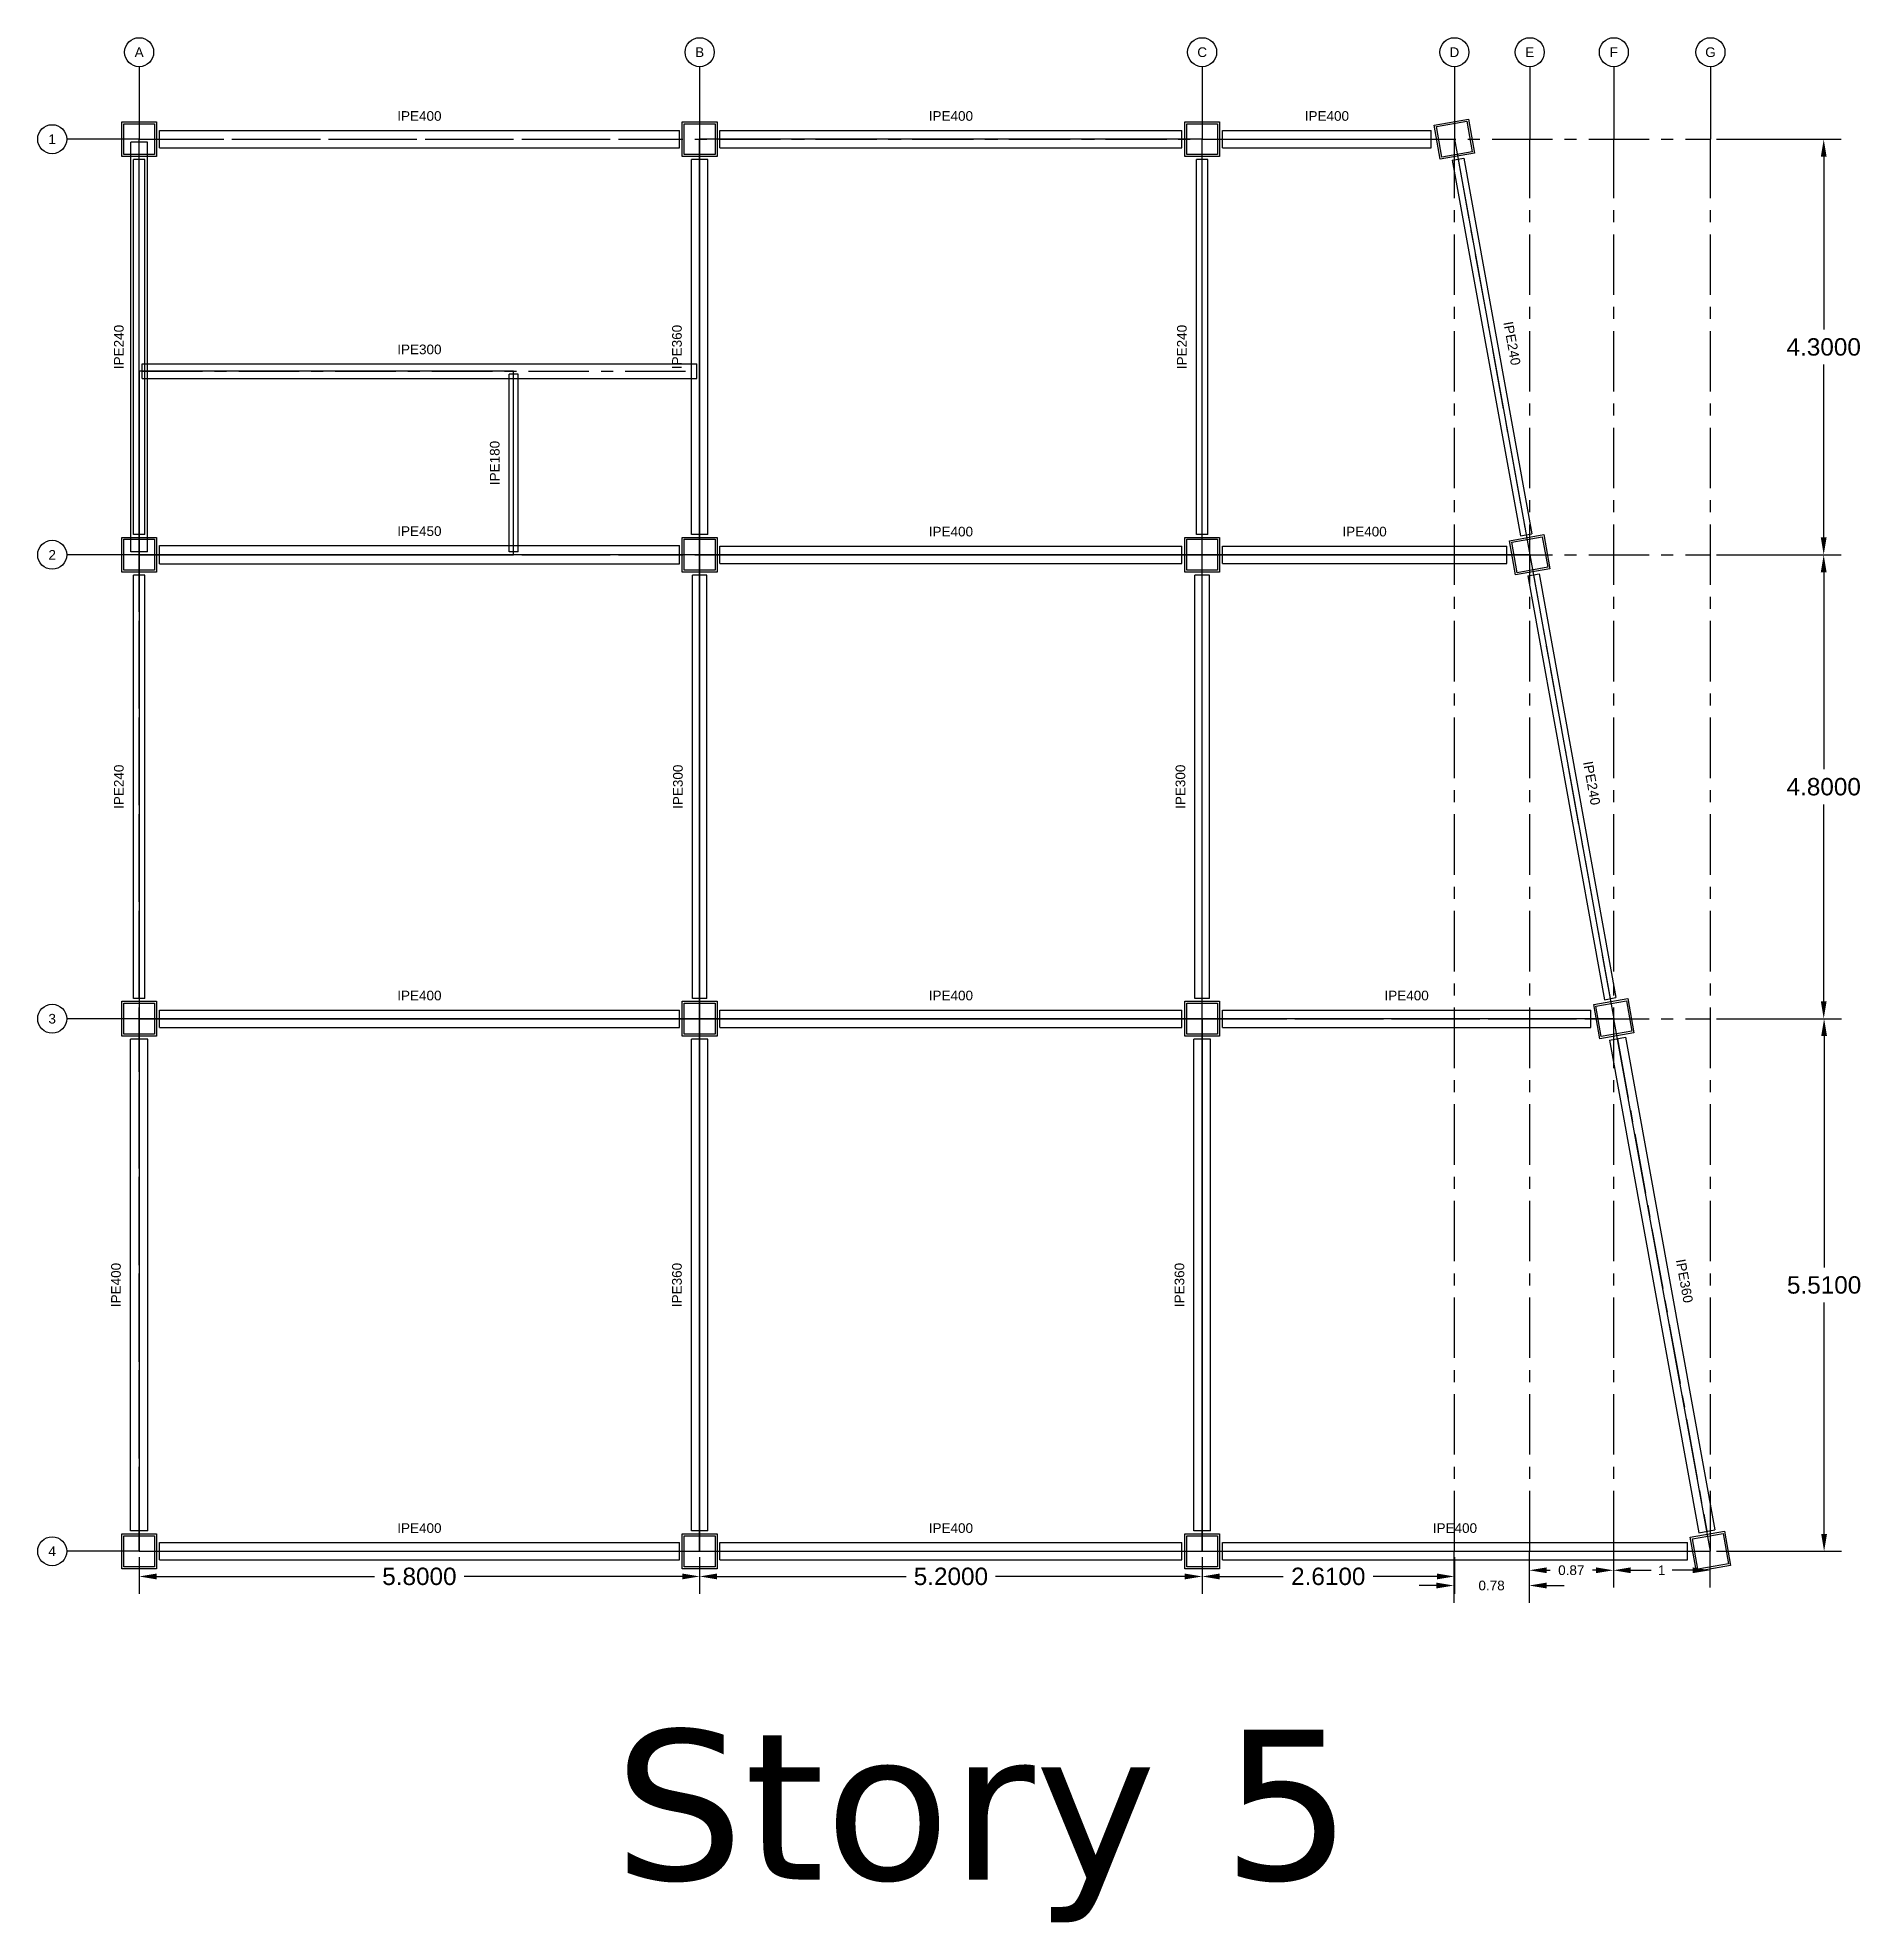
# Model space of a CAD drawing. Header units: metres. Extents: x 158 to 495, y 93 to 262.
# Drawn here: x 323.64 to 342.5, y 199.33 to 218.83 of the extents above; entities that cross this region are included whole.
import ezdxf
from ezdxf.enums import TextEntityAlignment as Align

# ---------------------------------------------------------------- set-up
doc = ezdxf.new("R2010")
doc.units = ezdxf.units.M
doc.header["$MEASUREMENT"] = 0
doc.linetypes.add('CENTER', pattern=[2, 1.25, -0.25, 0.25, -0.25])
doc.styles.get("Standard").update_dxf_attribs({"font": 'arial.ttf'})
doc.dimstyles.get("Standard").update_dxf_attribs({"dimtxt": 0.18, "dimasz": 0.18, "dimexe": 0.18, "dimexo": 0.0625, "dimgap": 0.09, "dimtad": 0, "dimtih": 1, "dimtoh": 1, "dimdec": 4, "dimzin": 0, "dimdsep": 46, "dimtxsty": 'Standard', "dimcen": 0.09, "dimadec": 0, "dimazin": 0, "dimtfac": 1, "dimtdec": 4, "dimtofl": 0, "dimtmove": 0, "dimatfit": 3, "dimfxl": 1, "dimtolj": 1, "dimtzin": 0, "dimarcsym": 0})

msp = doc.modelspace()

# ---------------------------------------------------------------- texts
for s, p in [('A', (324.69309, 218.67737)), ('B', (330.49309, 218.67737)), ('C', (335.69309, 218.67737)), ('D', (338.30309, 218.67737)), ('E', (339.08309, 218.67737)), ('F', (339.95309, 218.67737)), ('G', (340.95309, 218.67737)), ('IPE400', (327.59309, 218.01737)), ('IPE400', (333.09309, 218.01737)), ('IPE400', (336.98383, 218.01737)), ('1', (323.79309, 217.77737)), ('IPE300', (327.59309, 215.60237)), ('IPE450', (327.59309, 213.72237)), ('IPE400', (333.09309, 213.71737)), ('IPE400', (337.37383, 213.71737)), ('2', (323.79309, 213.47737)), ('IPE400', (327.59309, 208.91737)), ('IPE400', (333.09309, 208.91737)), ('IPE400', (337.80883, 208.91737)), ('3', (323.79309, 208.67737)), ('IPE400', (327.59309, 203.40737)), ('IPE400', (333.09309, 203.40737)), ('IPE400', (338.30883, 203.40737)), ('4', (323.79309, 203.16737))]:
    msp.add_text(s, height=0.1).set_placement(p, align=Align.MIDDLE)
for s, rotation, p in [('IPE240', 90, (324.48309, 215.62737)), ('IPE360', 90, (330.25809, 215.62737)), ('IPE240', 90, (335.48309, 215.62737)), ('IPE240', 280.281393, (338.89972, 215.66485)), ('IPE180', 90, (328.37259, 214.42737)), ('IPE240', 90, (324.48309, 211.07737)), ('IPE300', 90, (330.26809, 211.07737)), ('IPE300', 90, (335.46809, 211.07737)), ('IPE240', 280.273331, (339.72473, 211.11482)), ('IPE400', 90, (324.45309, 205.92237)), ('IPE360', 90, (330.25809, 205.92237)), ('IPE360', 90, (335.45809, 205.92237)), ('IPE360', 280.286544, (340.68432, 205.96434))]:
    msp.add_text(s, height=0.1, rotation=rotation).set_placement(p, align=Align.MIDDLE)
at = {"insert": (329.60335, 201.32096), "char_height": 1.55, "attachment_point": 1}
msp.add_mtext_dynamic_manual_height_columns('{\\fVerdana|b0|i0|c0|p34;Story 5}', width=8.7628607, gutter_width=1, heights=[0], dxfattribs=at)

# ---------------------------------------------------------------- blocks, each defined once
blk = doc.blocks.new('*D205')
at = {"color": 0, "lineweight": -2, "transparency": 16777216}
for p, q in [((324.693, 203.105), (324.693, 202.727)), ((330.493, 203.105), (330.493, 202.727)), ((324.873, 202.907), (327.13, 202.907)), ((330.313, 202.907), (328.056, 202.907))]:
    blk.add_line(p, q, dxfattribs=at)
at = {"color": 0, "transparency": 16777216}
for points in [[(324.873, 202.937), (324.873, 202.877), (324.693, 202.907)], [(330.313, 202.937), (330.313, 202.877), (330.493, 202.907)]]:
    blk.add_solid(points, dxfattribs=at)
at = {"layer": 'Defpoints', "color": 0, "transparency": 16777216}
for p in [(324.693, 203.167), (330.493, 203.167), (330.493, 202.907)]:
    blk.add_point(p, dxfattribs=at)
at = {"color": 0, "transparency": 16777216, "insert": (327.593, 202.907), "char_height": 0.18, "attachment_point": 5}
blk.add_mtext('\\A1;5.8000', dxfattribs=at)
blk = doc.blocks.new('*D206')
at = {"color": 0, "lineweight": -2, "transparency": 16777216}
for p, q in [((330.493, 203.105), (330.493, 202.727)), ((335.693, 203.105), (335.693, 202.727)), ((330.673, 202.907), (332.63, 202.907)), ((335.513, 202.907), (333.556, 202.907))]:
    blk.add_line(p, q, dxfattribs=at)
at = {"color": 0, "transparency": 16777216}
for points in [[(330.673, 202.937), (330.673, 202.877), (330.493, 202.907)], [(335.513, 202.937), (335.513, 202.877), (335.693, 202.907)]]:
    blk.add_solid(points, dxfattribs=at)
at = {"layer": 'Defpoints', "color": 0, "transparency": 16777216}
for p in [(330.493, 203.167), (335.693, 203.167), (335.693, 202.907)]:
    blk.add_point(p, dxfattribs=at)
at = {"color": 0, "transparency": 16777216, "insert": (333.093, 202.907), "char_height": 0.18, "attachment_point": 5}
blk.add_mtext('\\A1;5.2000', dxfattribs=at)
blk = doc.blocks.new('*D207')
at = {"color": 0, "lineweight": -2, "transparency": 16777216}
for p, q in [((335.693, 203.105), (335.693, 202.727)), ((338.303, 203.105), (338.303, 202.727)), ((335.873, 202.907), (336.533, 202.907)), ((338.123, 202.907), (337.463, 202.907))]:
    blk.add_line(p, q, dxfattribs=at)
at = {"color": 0, "transparency": 16777216}
for points in [[(335.873, 202.937), (335.873, 202.877), (335.693, 202.907)], [(338.123, 202.937), (338.123, 202.877), (338.303, 202.907)]]:
    blk.add_solid(points, dxfattribs=at)
at = {"layer": 'Defpoints', "color": 0, "transparency": 16777216}
for p in [(335.693, 203.167), (338.303, 203.167), (338.303, 202.907)]:
    blk.add_point(p, dxfattribs=at)
at = {"color": 0, "transparency": 16777216, "insert": (336.998, 202.907), "char_height": 0.18, "attachment_point": 5}
blk.add_mtext('\\A1;2.6100', dxfattribs=at)
blk = doc.blocks.new('*D229')
at = {"color": 0, "lineweight": -2, "transparency": 16777216}
for p, q in [((341.016, 217.777), (342.305, 217.777)), ((342.125, 217.597), (342.125, 215.809)), ((342.125, 213.657), (342.125, 215.445)), ((341.016, 213.477), (342.305, 213.477))]:
    blk.add_line(p, q, dxfattribs=at)
at = {"color": 0, "transparency": 16777216}
for points in [[(342.095, 217.597), (342.155, 217.597), (342.125, 217.777)], [(342.095, 213.657), (342.155, 213.657), (342.125, 213.477)]]:
    blk.add_solid(points, dxfattribs=at)
at = {"layer": 'Defpoints', "color": 0, "transparency": 16777216}
for p in [(340.953, 217.777), (340.953, 213.477), (342.125, 213.477)]:
    blk.add_point(p, dxfattribs=at)
at = {"color": 0, "transparency": 16777216, "insert": (342.125, 215.627), "char_height": 0.18, "attachment_point": 5}
blk.add_mtext('\\A1;4.3000', dxfattribs=at)
blk = doc.blocks.new('*D230')
at = {"color": 0, "lineweight": -2, "transparency": 16777216}
for p, q in [((341.016, 213.477), (342.305, 213.477)), ((342.125, 213.297), (342.125, 211.259)), ((342.125, 208.857), (342.125, 210.895)), ((341.016, 208.677), (342.305, 208.677))]:
    blk.add_line(p, q, dxfattribs=at)
at = {"color": 0, "transparency": 16777216}
for points in [[(342.095, 213.297), (342.155, 213.297), (342.125, 213.477)], [(342.095, 208.857), (342.155, 208.857), (342.125, 208.677)]]:
    blk.add_solid(points, dxfattribs=at)
at = {"layer": 'Defpoints', "color": 0, "transparency": 16777216}
for p in [(340.953, 213.477), (340.953, 208.677), (342.125, 208.677)]:
    blk.add_point(p, dxfattribs=at)
at = {"color": 0, "transparency": 16777216, "insert": (342.125, 211.077), "char_height": 0.18, "attachment_point": 5}
blk.add_mtext('\\A1;4.8000', dxfattribs=at)
blk = doc.blocks.new('*D231')
at = {"color": 0, "lineweight": -2, "transparency": 16777216}
for p, q in [((341.016, 208.677), (342.309, 208.677)), ((342.129, 208.497), (342.129, 206.104)), ((342.129, 203.347), (342.129, 205.74)), ((341.016, 203.167), (342.309, 203.167))]:
    blk.add_line(p, q, dxfattribs=at)
at = {"color": 0, "transparency": 16777216}
for points in [[(342.099, 208.497), (342.159, 208.497), (342.129, 208.677)], [(342.099, 203.347), (342.159, 203.347), (342.129, 203.167)]]:
    blk.add_solid(points, dxfattribs=at)
at = {"layer": 'Defpoints', "color": 0, "transparency": 16777216}
for p in [(340.953, 208.677), (340.953, 203.167), (342.129, 203.167)]:
    blk.add_point(p, dxfattribs=at)
at = {"color": 0, "transparency": 16777216, "insert": (342.129, 205.922), "char_height": 0.18, "attachment_point": 5}
blk.add_mtext('\\A1;5.5100', dxfattribs=at)
blk = doc.blocks.new('*D247')
at = {"color": 0, "lineweight": -2, "transparency": 16777216}
for p, q in [((338.298, 203.168), (338.298, 202.633)), ((339.078, 203.168), (339.078, 202.633)), ((338.118, 202.813), (337.938, 202.813)), ((339.258, 202.813), (339.438, 202.813))]:
    blk.add_line(p, q, dxfattribs=at)
at = {"color": 0, "transparency": 16777216}
for points in [[(338.118, 202.843), (338.118, 202.783), (338.298, 202.813)], [(339.258, 202.843), (339.258, 202.783), (339.078, 202.813)]]:
    blk.add_solid(points, dxfattribs=at)
at = {"layer": 'Defpoints', "color": 0, "transparency": 16777216}
for p in [(338.298, 203.231), (339.078, 203.231), (339.078, 202.813)]:
    blk.add_point(p, dxfattribs=at)
at = {"color": 0, "transparency": 16777216, "insert": (338.688, 202.813), "char_height": 0.18, "attachment_point": 5}
blk.add_mtext('\\A1;{\\H0.55556x;0.78}', dxfattribs=at)
blk = doc.blocks.new('*D248')
at = {"color": 0, "lineweight": -2, "transparency": 16777216}
for p, q in [((339.078, 203.168), (339.078, 202.791)), ((339.948, 203.168), (339.948, 202.791)), ((339.258, 202.971), (339.293, 202.971)), ((339.768, 202.971), (339.733, 202.971))]:
    blk.add_line(p, q, dxfattribs=at)
at = {"color": 0, "transparency": 16777216}
for points in [[(339.258, 203.001), (339.258, 202.941), (339.078, 202.971)], [(339.768, 203.001), (339.768, 202.941), (339.948, 202.971)]]:
    blk.add_solid(points, dxfattribs=at)
at = {"layer": 'Defpoints', "color": 0, "transparency": 16777216}
for p in [(339.078, 203.231), (339.948, 203.231), (339.948, 202.971)]:
    blk.add_point(p, dxfattribs=at)
at = {"color": 0, "transparency": 16777216, "insert": (339.513, 202.971), "char_height": 0.18, "attachment_point": 5}
blk.add_mtext('\\A1;{\\H0.55556x;0.87}', dxfattribs=at)
blk = doc.blocks.new('*D249')
at = {"color": 0, "lineweight": -2, "transparency": 16777216}
for p, q in [((339.948, 203.168), (339.948, 202.791)), ((340.948, 203.168), (340.948, 202.791)), ((340.128, 202.971), (340.339, 202.971)), ((340.768, 202.971), (340.556, 202.971))]:
    blk.add_line(p, q, dxfattribs=at)
at = {"color": 0, "transparency": 16777216}
for points in [[(340.128, 203.001), (340.128, 202.941), (339.948, 202.971)], [(340.768, 203.001), (340.768, 202.941), (340.948, 202.971)]]:
    blk.add_solid(points, dxfattribs=at)
at = {"layer": 'Defpoints', "color": 0, "transparency": 16777216}
for p in [(339.948, 203.231), (340.948, 203.231), (340.948, 202.971)]:
    blk.add_point(p, dxfattribs=at)
at = {"color": 0, "transparency": 16777216, "insert": (340.448, 202.971), "char_height": 0.18, "attachment_point": 5}
blk.add_mtext('\\A1;{\\H0.55556x;1}', dxfattribs=at)

# ---------------------------------------------------------------- dimensions: what is measured, and where the dimension line sits
for base, p1, p2, picture, middle in [((342.12464, 213.47737), (340.95309, 217.77737), (340.95309, 213.47737), '*D229', (342.12464, 215.62737)), ((342.12464, 208.67737), (340.95309, 213.47737), (340.95309, 208.67737), '*D230', (342.12464, 211.07737)), ((342.12883, 203.16737), (340.95309, 208.67737), (340.95309, 203.16737), '*D231', (342.12883, 205.92237))]:
    dim = msp.add_linear_dim(base=base, p1=p1, p2=p2, angle=90, dimstyle='Standard')
    dim.commit()
    dim.dimension.update_dxf_attribs({"geometry": picture, "text_midpoint": middle})
for base, p1, p2, text, picture, middle in [((339.07763, 202.81324), (338.29763, 203.23084), (339.07763, 203.23084), '{\\H0.55556x;0.78}', '*D247', (338.68763, 202.81324)), ((339.94763, 202.97084), (339.07763, 203.23084), (339.94763, 203.23084), '{\\H0.55556x;0.87}', '*D248', (339.51263, 202.97084))]:
    dim = msp.add_linear_dim(base=base, p1=p1, p2=p2, text=text, dimstyle='Standard')
    dim.commit()
    dim.dimension.update_dxf_attribs({"geometry": picture, "text_midpoint": middle, "dimtype": 160})
dim = msp.add_linear_dim(base=(340.94763, 202.97084), p1=(339.94763, 203.23084), p2=(340.94763, 203.23084), text='{\\H0.55556x;1}', dimstyle='Standard')
dim.commit()
dim.dimension.update_dxf_attribs({"geometry": '*D249', "text_midpoint": (340.44763, 202.97084)})
for base, p1, p2, picture, middle in [((330.49309, 202.90737), (324.69309, 203.16737), (330.49309, 203.16737), '*D205', (327.59309, 202.90737)), ((335.69309, 202.90737), (330.49309, 203.16737), (335.69309, 203.16737), '*D206', (333.09309, 202.90737)), ((338.30309, 202.90737), (335.69309, 203.16737), (338.30309, 203.16737), '*D207', (336.99809, 202.90737))]:
    dim = msp.add_linear_dim(base=base, p1=p1, p2=p2, dimstyle='Standard')
    dim.commit()
    dim.dimension.update_dxf_attribs({"geometry": picture, "text_midpoint": middle})

# ---------------------------------------------------------------- linework, layer by layer
at = {"linetype": 'Continuous'}
for p, q in [((324.69309, 218.52737), (324.69309, 217.77737)), ((330.49309, 218.52737), (330.49309, 217.77737)), ((335.69309, 218.52737), (335.69309, 217.77737)), ((338.30309, 218.52737), (338.30309, 217.77737)), ((339.08309, 218.52737), (339.08309, 217.77737)), ((339.95309, 218.52737), (339.95309, 217.77737)), ((340.95309, 218.52737), (340.95309, 217.77737)), ((324.90309, 217.86737), (330.28309, 217.86737)), ((324.90309, 217.68737), (324.90309, 217.86737)), ((330.28309, 217.68737), (330.28309, 217.86737)), ((330.70309, 217.86737), (335.48309, 217.86737)), ((330.70309, 217.68737), (330.70309, 217.86737)), ((335.48309, 217.68737), (335.48309, 217.86737)), ((335.90309, 217.86737), (338.06457, 217.86737)), ((335.90309, 217.68737), (335.90309, 217.86737)), ((338.06457, 217.68737), (338.06457, 217.86737)), ((324.69309, 217.77737), (323.94309, 217.77737)), ((324.60809, 213.50737), (324.60809, 217.74737)), ((324.77809, 217.74737), (324.60809, 217.74737)), ((324.77809, 213.50737), (324.77809, 217.74737)), ((324.90309, 217.68737), (330.28309, 217.68737)), ((330.70309, 217.68737), (335.48309, 217.68737)), ((335.90309, 217.68737), (338.06457, 217.68737)), ((324.63309, 213.68737), (324.63309, 217.56737)), ((324.75309, 217.56737), (324.63309, 217.56737)), ((324.75309, 213.68737), (324.75309, 217.56737)), ((330.40809, 213.68737), (330.40809, 217.56737)), ((330.57809, 217.56737), (330.40809, 217.56737)), ((330.57809, 213.68737), (330.57809, 217.56737)), ((335.63309, 213.68737), (335.63309, 217.56737)), ((335.75309, 217.56737), (335.63309, 217.56737)), ((335.75309, 213.68737), (335.75309, 217.56737)), ((338.2817, 217.55917), (338.39977, 217.58058)), ((338.2817, 217.55917), (338.98642, 213.67416)), ((338.39977, 217.58058), (339.10449, 213.69558)), ((324.72309, 215.45237), (330.46309, 215.45237)), ((324.72309, 215.30237), (324.72309, 215.45237)), ((324.72309, 215.30237), (330.46309, 215.30237)), ((328.52259, 213.50737), (328.52259, 215.34737)), ((328.61359, 215.34737), (328.52259, 215.34737)), ((328.61359, 213.50737), (328.61359, 215.34737)), ((330.46309, 215.30237), (330.46309, 215.45237)), ((324.75309, 213.68737), (324.63309, 213.68737)), ((324.90309, 213.57237), (330.28309, 213.57237)), ((324.90309, 213.38237), (324.90309, 213.57237)), ((330.28309, 213.38237), (330.28309, 213.57237)), ((330.57809, 213.68737), (330.40809, 213.68737)), ((330.70309, 213.56737), (335.48309, 213.56737)), ((330.70309, 213.38737), (330.70309, 213.56737)), ((335.48309, 213.38737), (335.48309, 213.56737)), ((335.75309, 213.68737), (335.63309, 213.68737)), ((335.90309, 213.56737), (338.84457, 213.56737)), ((335.90309, 213.38737), (335.90309, 213.56737)), ((338.84457, 213.38737), (338.84457, 213.56737)), ((338.98642, 213.67416), (339.10449, 213.69558)), ((324.69309, 213.47737), (323.94309, 213.47737)), ((324.77809, 213.50737), (324.60809, 213.50737)), ((324.90309, 213.38237), (330.28309, 213.38237)), ((328.61359, 213.50737), (328.52259, 213.50737)), ((330.70309, 213.38737), (335.48309, 213.38737)), ((335.90309, 213.38737), (338.84457, 213.38737)), ((324.63309, 208.88737), (324.63309, 213.26737)), ((324.75309, 213.26737), (324.63309, 213.26737)), ((324.75309, 208.88737), (324.75309, 213.26737)), ((330.41809, 208.88737), (330.41809, 213.26737)), ((330.56809, 213.26737), (330.41809, 213.26737)), ((330.56809, 208.88737), (330.56809, 213.26737)), ((335.61809, 208.88737), (335.61809, 213.26737)), ((335.76809, 213.26737), (335.61809, 213.26737)), ((335.76809, 208.88737), (335.76809, 213.26737)), ((339.06166, 213.25919), (339.17974, 213.2806)), ((339.06166, 213.25919), (339.85645, 208.87415)), ((339.17974, 213.2806), (339.97453, 208.89555)), ((324.75309, 208.88737), (324.63309, 208.88737)), ((330.56809, 208.88737), (330.41809, 208.88737)), ((335.76809, 208.88737), (335.61809, 208.88737)), ((339.85645, 208.87415), (339.97453, 208.89555)), ((324.69309, 208.67737), (323.94309, 208.67737)), ((324.90309, 208.76737), (330.28309, 208.76737)), ((324.90309, 208.58737), (324.90309, 208.76737)), ((330.28309, 208.58737), (330.28309, 208.76737)), ((330.70309, 208.76737), (335.48309, 208.76737)), ((330.70309, 208.58737), (330.70309, 208.76737)), ((335.48309, 208.58737), (335.48309, 208.76737)), ((335.90309, 208.76737), (339.71457, 208.76737)), ((335.90309, 208.58737), (335.90309, 208.76737)), ((339.71457, 208.58737), (339.71457, 208.76737)), ((324.60309, 203.37737), (324.60309, 208.46737)), ((324.78309, 208.46737), (324.60309, 208.46737)), ((324.78309, 203.37737), (324.78309, 208.46737)), ((324.90309, 208.58737), (330.28309, 208.58737)), ((330.40809, 203.37737), (330.40809, 208.46737)), ((330.57809, 208.46737), (330.40809, 208.46737)), ((330.57809, 203.37737), (330.57809, 208.46737)), ((330.70309, 208.58737), (335.48309, 208.58737)), ((335.60809, 203.37737), (335.60809, 208.46737)), ((335.77809, 208.46737), (335.60809, 208.46737)), ((335.77809, 203.37737), (335.77809, 208.46737)), ((335.90309, 208.58737), (339.71457, 208.58737)), ((339.90712, 208.45468), (340.07439, 208.48504)), ((339.90712, 208.45468), (340.8318, 203.3597)), ((340.07439, 208.48504), (340.99907, 203.39006)), ((324.78309, 203.37737), (324.60309, 203.37737)), ((330.57809, 203.37737), (330.40809, 203.37737)), ((335.77809, 203.37737), (335.60809, 203.37737)), ((340.8318, 203.3597), (340.99907, 203.39006)), ((324.90309, 203.25737), (330.28309, 203.25737)), ((324.90309, 203.07737), (324.90309, 203.25737)), ((330.28309, 203.07737), (330.28309, 203.25737)), ((330.70309, 203.25737), (335.48309, 203.25737)), ((330.70309, 203.07737), (330.70309, 203.25737)), ((335.48309, 203.07737), (335.48309, 203.25737)), ((335.90309, 203.25737), (340.71457, 203.25737)), ((335.90309, 203.07737), (335.90309, 203.25737)), ((340.71457, 203.07737), (340.71457, 203.25737)), ((324.69309, 203.16737), (323.94309, 203.16737)), ((324.90309, 203.07737), (330.28309, 203.07737)), ((330.70309, 203.07737), (335.48309, 203.07737)), ((335.90309, 203.07737), (340.71457, 203.07737))]:
    msp.add_line(p, q, dxfattribs=at)
at = {"linetype": 'CENTER', "ltscale": 0.5}
for p, q in [((324.69309, 203.16737), (324.69309, 217.77737)), ((324.69309, 217.77737), (340.95309, 217.77737)), ((324.69309, 213.50737), (324.69309, 217.74737)), ((324.90309, 217.77737), (330.28309, 217.77737)), ((330.49309, 203.16737), (330.49309, 217.77737)), ((330.70309, 217.77737), (335.48309, 217.77737)), ((335.69309, 203.16737), (335.69309, 217.77737)), ((335.90309, 217.77737), (338.06457, 217.77737)), ((338.30309, 203.16737), (338.30309, 217.77737)), ((339.08309, 203.16737), (339.08309, 217.77737)), ((339.95309, 203.16737), (339.95309, 217.77737)), ((340.95309, 203.16737), (340.95309, 217.77737)), ((324.69309, 213.68737), (324.69309, 217.56737)), ((330.49309, 213.68737), (330.49309, 217.56737)), ((335.69309, 213.68737), (335.69309, 217.56737)), ((338.34073, 217.56988), (339.04546, 213.68487)), ((324.72309, 215.37737), (330.46309, 215.37737)), ((328.56809, 213.50737), (328.56809, 215.34737)), ((324.69309, 213.47737), (340.95309, 213.47737)), ((324.90309, 213.47737), (330.28309, 213.47737)), ((330.70309, 213.47737), (335.48309, 213.47737)), ((335.90309, 213.47737), (338.84457, 213.47737)), ((324.69309, 208.88737), (324.69309, 213.26737)), ((330.49309, 208.88737), (330.49309, 213.26737)), ((335.69309, 208.88737), (335.69309, 213.26737)), ((339.1207, 213.26989), (339.91549, 208.88485)), ((324.69309, 208.67737), (340.95309, 208.67737)), ((324.90309, 208.67737), (330.28309, 208.67737)), ((330.70309, 208.67737), (335.48309, 208.67737)), ((335.90309, 208.67737), (339.71457, 208.67737)), ((324.69309, 203.37737), (324.69309, 208.46737)), ((330.49309, 203.37737), (330.49309, 208.46737)), ((335.69309, 203.37737), (335.69309, 208.46737)), ((339.99075, 208.46986), (340.91543, 203.37488)), ((324.69309, 203.16737), (340.95309, 203.16737)), ((324.90309, 203.16737), (330.28309, 203.16737)), ((330.70309, 203.16737), (335.48309, 203.16737)), ((335.90309, 203.16737), (340.71457, 203.16737))]:
    msp.add_line(p, q, dxfattribs=at)
at = {"linetype": 'Continuous'}
for points in [[(324.87309, 217.59737), (324.51309, 217.59737), (324.51309, 217.95737), (324.87309, 217.95737)], [(324.85309, 217.61737), (324.53309, 217.61737), (324.53309, 217.93737), (324.85309, 217.93737)], [(330.67309, 217.59737), (330.31309, 217.59737), (330.31309, 217.95737), (330.67309, 217.95737)], [(330.65309, 217.61737), (330.33309, 217.61737), (330.33309, 217.93737), (330.65309, 217.93737)], [(335.87309, 217.59737), (335.51309, 217.59737), (335.51309, 217.95737), (335.87309, 217.95737)], [(335.85309, 217.61737), (335.53309, 217.61737), (335.53309, 217.93737), (335.85309, 217.93737)], [(338.51162, 217.63136), (338.15709, 217.56885), (338.09457, 217.92338), (338.4491, 217.98589)], [(338.48845, 217.64759), (338.17331, 217.59202), (338.11774, 217.90716), (338.43288, 217.96272)], [(330.49309, 213.47737), (335.69309, 213.47737), (335.69309, 217.77737), (330.49309, 217.77737)], [(335.69309, 217.77737), (338.30309, 217.77737), (339.08309, 213.47737), (335.69309, 213.47737)], [(324.69309, 215.37737), (324.69309, 213.47737), (328.56809, 213.47737), (328.56809, 215.37737)], [(324.87309, 213.29737), (324.51309, 213.29737), (324.51309, 213.65737), (324.87309, 213.65737)], [(324.85309, 213.31737), (324.53309, 213.31737), (324.53309, 213.63737), (324.85309, 213.63737)], [(330.67309, 213.29737), (330.31309, 213.29737), (330.31309, 213.65737), (330.67309, 213.65737)], [(330.65309, 213.31737), (330.33309, 213.31737), (330.33309, 213.63737), (330.65309, 213.63737)], [(335.87309, 213.29737), (335.51309, 213.29737), (335.51309, 213.65737), (335.87309, 213.65737)], [(335.85309, 213.31737), (335.53309, 213.31737), (335.53309, 213.63737), (335.85309, 213.63737)], [(339.29162, 213.33136), (338.93709, 213.26885), (338.87457, 213.62338), (339.2291, 213.68589)], [(339.26845, 213.34759), (338.95331, 213.29202), (338.89774, 213.60716), (339.21288, 213.66272)], [(324.69309, 208.67737), (330.49309, 208.67737), (330.49309, 213.47737), (324.69309, 213.47737)], [(330.49309, 208.67737), (335.69309, 208.67737), (335.69309, 213.47737), (330.49309, 213.47737)], [(335.69309, 213.47737), (339.08309, 213.47737), (339.95309, 208.67737), (335.69309, 208.67737)], [(324.87309, 208.49737), (324.51309, 208.49737), (324.51309, 208.85737), (324.87309, 208.85737)], [(324.85309, 208.51737), (324.53309, 208.51737), (324.53309, 208.83737), (324.85309, 208.83737)], [(330.67309, 208.49737), (330.31309, 208.49737), (330.31309, 208.85737), (330.67309, 208.85737)], [(330.65309, 208.51737), (330.33309, 208.51737), (330.33309, 208.83737), (330.65309, 208.83737)], [(335.87309, 208.49737), (335.51309, 208.49737), (335.51309, 208.85737), (335.87309, 208.85737)], [(335.85309, 208.51737), (335.53309, 208.51737), (335.53309, 208.83737), (335.85309, 208.83737)], [(340.16162, 208.53136), (339.80709, 208.46885), (339.74457, 208.82338), (340.0991, 208.88589)], [(340.13845, 208.54759), (339.82331, 208.49202), (339.76774, 208.80716), (340.08288, 208.86272)], [(324.69309, 203.16737), (330.49309, 203.16737), (330.49309, 208.67737), (324.69309, 208.67737)], [(330.49309, 203.16737), (335.69309, 203.16737), (335.69309, 208.67737), (330.49309, 208.67737)], [(335.69309, 208.67737), (335.69309, 203.16737), (340.95309, 203.16737), (339.95309, 208.67737)], [(341.16162, 203.02136), (340.80709, 202.95885), (340.74457, 203.31338), (341.0991, 203.37589)], [(324.87309, 202.98737), (324.51309, 202.98737), (324.51309, 203.34737), (324.87309, 203.34737)], [(324.85309, 203.00737), (324.53309, 203.00737), (324.53309, 203.32737), (324.85309, 203.32737)], [(330.67309, 202.98737), (330.31309, 202.98737), (330.31309, 203.34737), (330.67309, 203.34737)], [(330.65309, 203.00737), (330.33309, 203.00737), (330.33309, 203.32737), (330.65309, 203.32737)], [(335.87309, 202.98737), (335.51309, 202.98737), (335.51309, 203.34737), (335.87309, 203.34737)], [(335.85309, 203.00737), (335.53309, 203.00737), (335.53309, 203.32737), (335.85309, 203.32737)], [(341.13845, 203.03759), (340.82331, 202.98202), (340.76774, 203.29716), (341.08288, 203.35272)]]:
    msp.add_lwpolyline(points, close=True, dxfattribs=at)
for centre in [(324.69309, 218.67737), (330.49309, 218.67737), (335.69309, 218.67737), (338.30309, 218.67737), (339.08309, 218.67737), (339.95309, 218.67737), (340.95309, 218.67737), (323.79309, 217.77737), (323.79309, 213.47737), (323.79309, 208.67737), (323.79309, 203.16737)]:
    msp.add_circle(centre, 0.15, dxfattribs=at)

msp.set_redraw_order([(e.dxf.handle, doc.entitydb.next_handle()) for e in msp.query("TEXT MTEXT ATTDEF DIMENSION ARC_DIMENSION")])  # texts and dimensions are drawn at this point

doc.saveas('drawing.dxf')
